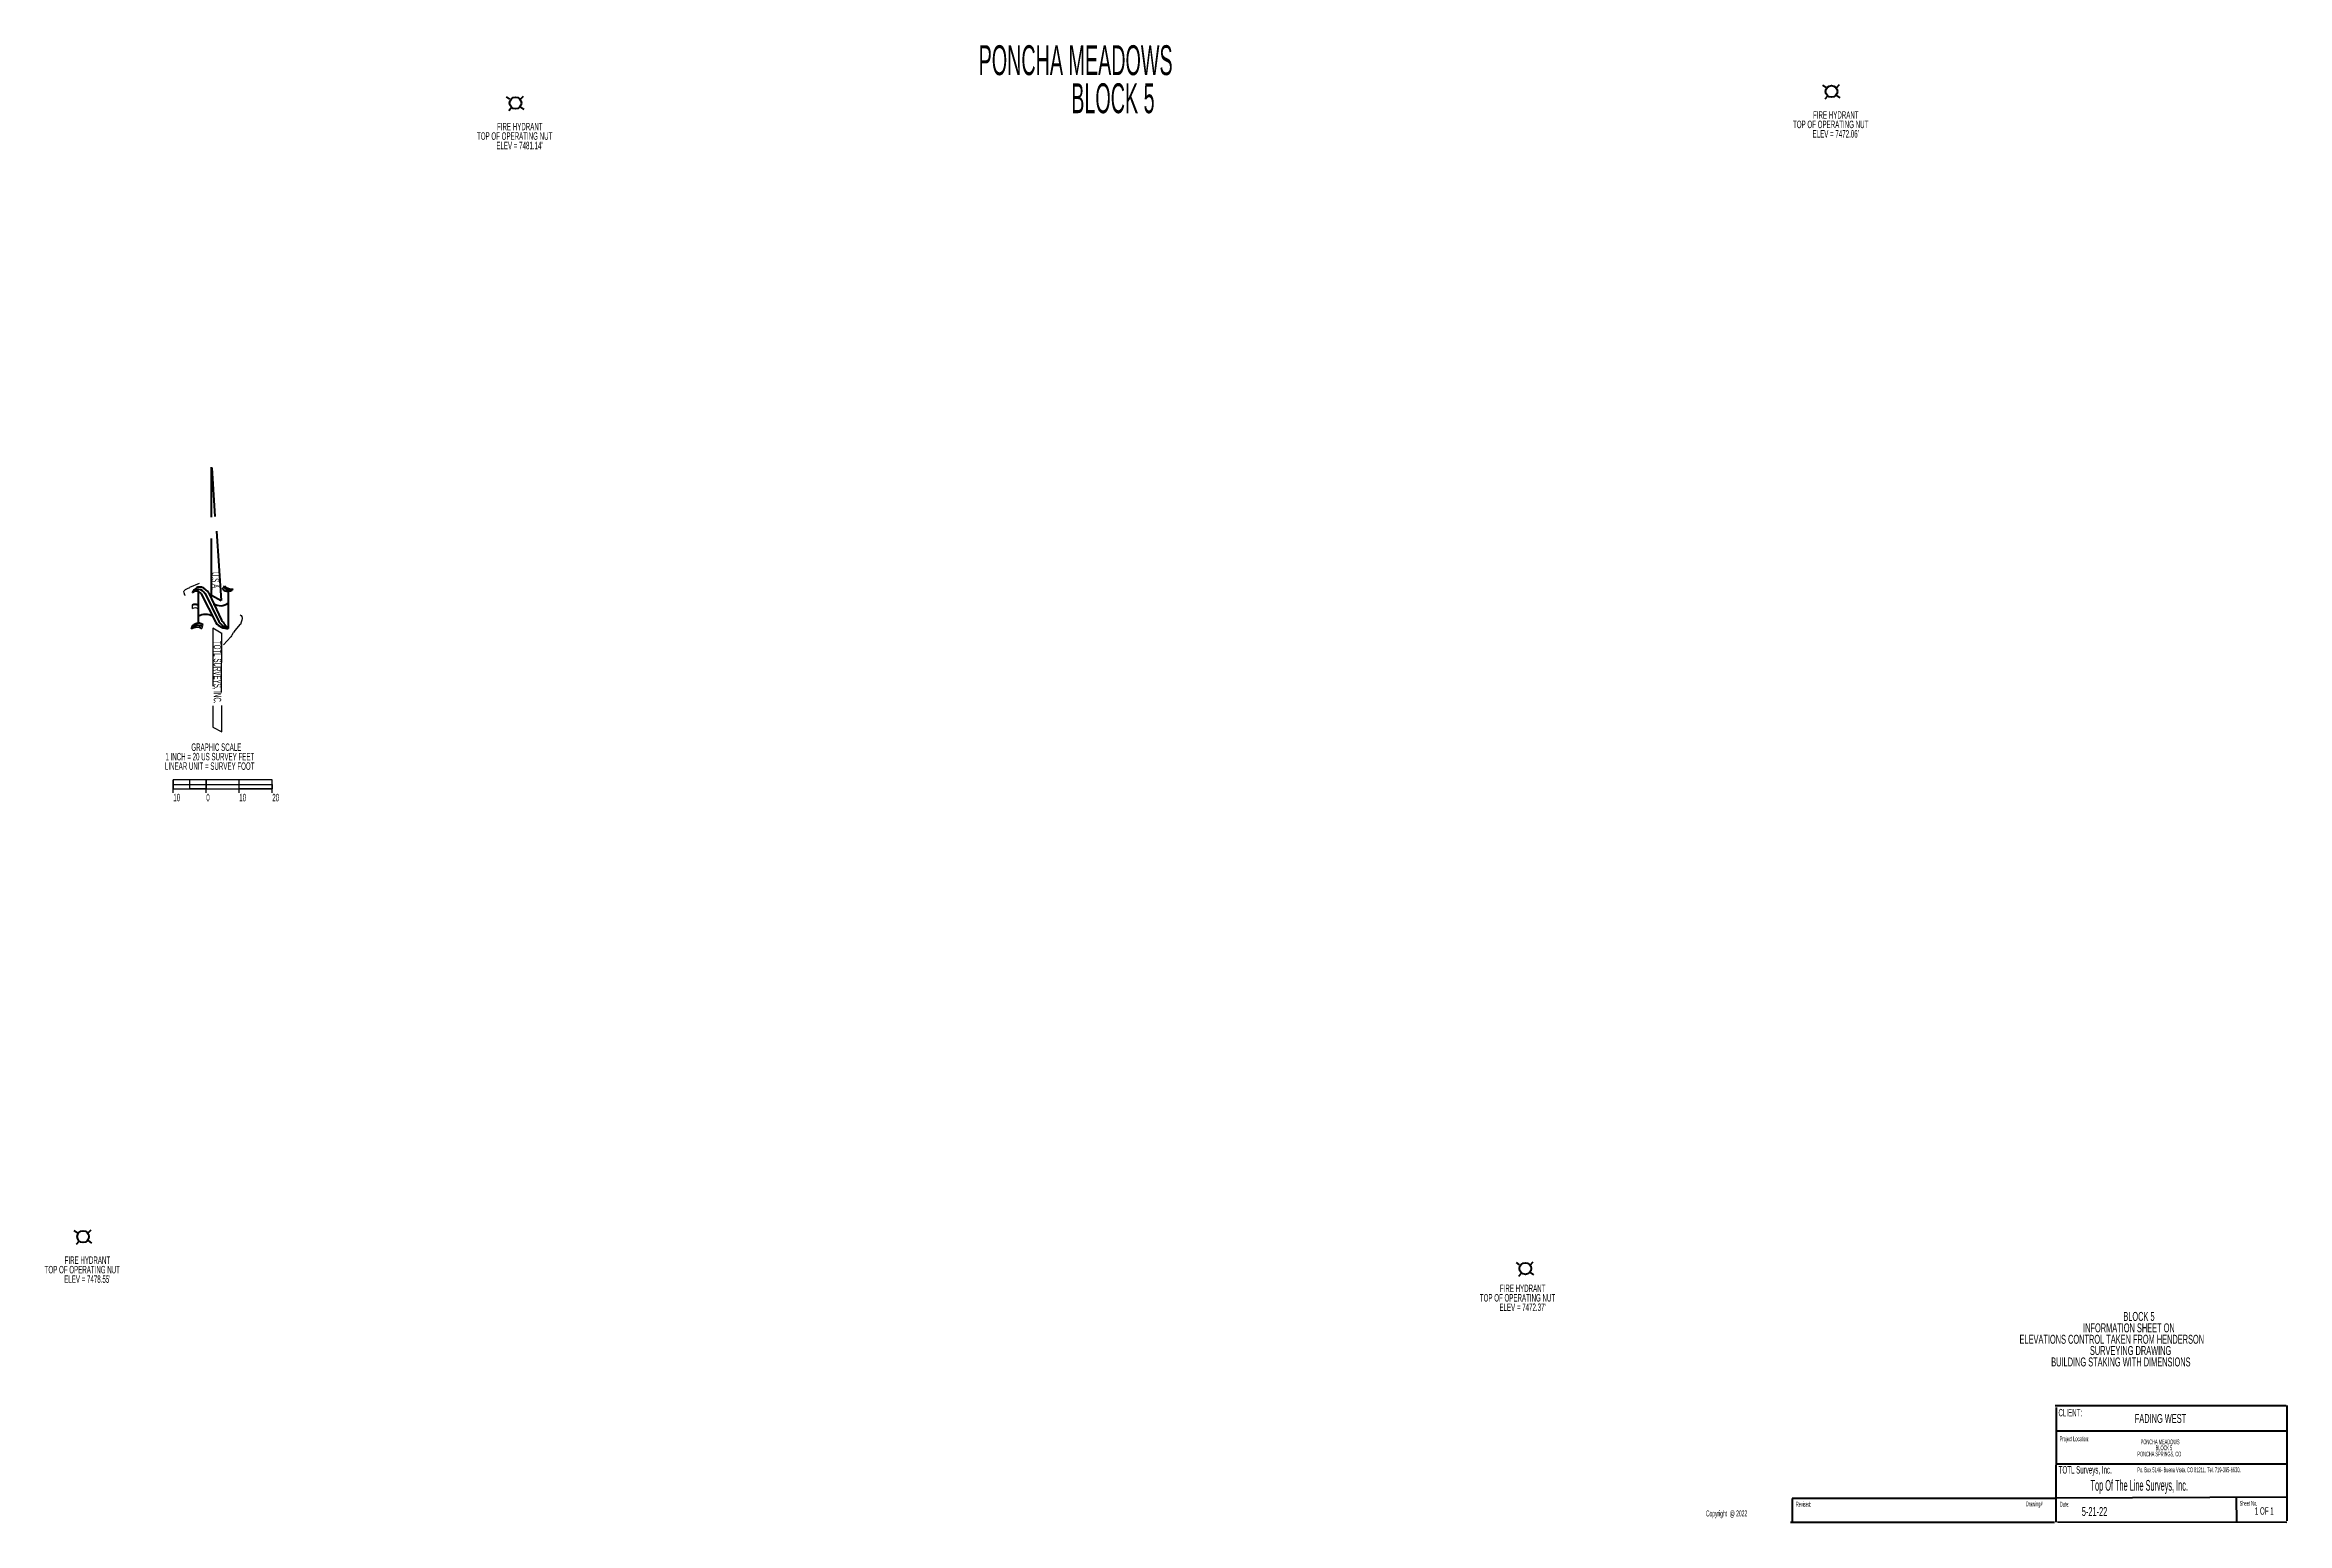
# Model space of a CAD drawing. Extents: x 2835785 to 2851632, y 1243954 to 1251877.
# Drawn here: x 2850612 to 2851632, y 1247107 to 1247779 of the extents above; entities that cross this region are included whole.
import ezdxf

# ---------------------------------------------------------------- set-up
doc = ezdxf.new("R2010")
doc.units = 0
doc.header["$MEASUREMENT"] = 0
for name, color, linetype, true_color in [('Dot_Layer', 7, 'Continuous', 0x000000), ('Layout', 5, 'Continuous', 0x0000ff), ('Text', 5, 'Continuous', 0x0000ff)]:
    doc.layers.add(name, color=color, linetype=linetype, true_color=true_color)

msp = doc.modelspace()

# ---------------------------------------------------------------- texts
at = {"layer": 'Layout'}
for s, height, width, p in [('PONCHA MEADOWS', 13.578, 0.493958, (2851036.7, 1247765.6)), ('BLOCK 5', 13.58, 0.493958, (2851078.8, 1247748.3)), ('FIRE HYDRANT', 3.395, 0.493735, (2850817.7, 1247740.5)), ('TOP OF OPERATING NUT', 3.395, 0.493735, (2851407, 1247741.5)), ('FIRE HYDRANT', 3.395, 0.493735, (2851416.1, 1247745.8)), ('TOP OF OPERATING NUT', 3.395, 0.493735, (2850808.6, 1247736.2)), ("ELEV = 7481.14'", 3.395, 0.493735, (2850817.4, 1247731.9)), ("ELEV = 7472.06'", 3.395, 0.493735, (2851415.9, 1247737.2)), ('1 INCH = 20 US SURVEY FEET', 3.395, 0.493735, (2850666.9, 1247454.1)), ('GRAPHIC SCALE', 3.395, 0.493735, (2850678.7, 1247458.4)), ('LINEAR UNIT = SURVEY FOOT', 3.395, 0.493735, (2850666.7, 1247449.8)), ('10', 3.39, 0.493735, (2850670.5, 1247435.5)), ('0', 3.39, 0.493735, (2850685.5, 1247435.5)), ('10', 3.39, 0.493735, (2850700.5, 1247435.5)), ('20', 3.39, 0.493735, (2850715.5, 1247435.5)), ('TOP OF OPERATING NUT', 3.395, 0.493735, (2850612, 1247220.9)), ('FIRE HYDRANT', 3.395, 0.493735, (2850621.1, 1247225.2)), ("ELEV = 7478.55'", 3.395, 0.493735, (2850620.9, 1247216.6)), ('FIRE HYDRANT', 3.395, 0.493735, (2851273.7, 1247212.4)), ('TOP OF OPERATING NUT', 3.395, 0.493735, (2851264.6, 1247208.1)), ("ELEV = 7472.37'", 3.395, 0.493735, (2851273.5, 1247203.8)), ('BLOCK 5', 4.07, 0.494032, (2851557.2, 1247199.3)), ('ELEVATIONS CONTROL TAKEN FROM HENDERSON ', 4.073, 0.494032, (2851510, 1247188.9)), ('INFORMATION SHEET ON', 4.073, 0.494032, (2851538.9, 1247194.1)), ('BUILDING STAKING WITH DIMENSIONS', 4.073, 0.494032, (2851524.4, 1247178.6)), ('SURVEYING DRAWING', 4.073, 0.494032, (2851542, 1247183.8)), ('CLIENT:', 3.39, 0.493735, (2851527.7, 1247155.9)), ('FADING WEST', 4.073, 0.494032, (2851562.4, 1247152.9)), ('Project Location:', 2.173, 0.494096, (2851528.3, 1247144.6)), ('PONCHA MEADOWS', 2.173, 0.494096, (2851565.1, 1247143.2)), ('BLOCK 5', 2.17, 0.494096, (2851571.9, 1247140.5)), ('TOTL Surveys, Inc.', 3.395, 0.493735, (2851527.8, 1247129.9)), ('PONCHA SPRINGS, CO', 2.173, 0.494096, (2851563.6, 1247137.7)), ('Po. Box 5146- Buena Vista, CO 81211, Tel. 719-395-6630.', 2.173, 0.494096, (2851563.6, 1247130.5)), ('Top Of The Line Surveys, Inc.', 4.888, 0.493785, (2851542.3, 1247122.1)), ('Copyright  @ 2022', 2.715, 0.494403, (2851367.4, 1247110.4)), ('Revised:', 2.17, 0.494096, (2851408.3, 1247114.9)), ('Drawing#', 2.17, 0.494096, (2851512.9, 1247115)), ('Date:', 2.17, 0.494096, (2851528.4, 1247114.9)), ('5-21-22', 4.07, 0.494032, (2851538.3, 1247110.6)), ('Sheet No.', 2.17, 0.494096, (2851610.1, 1247115.3)), ('1 OF 1', 3.39, 0.493735, (2851617, 1247111.2))]:
    msp.add_text(s, height=height, dxfattribs=dict(at, width=width)).set_placement(p)
at = {"layer": 'Text', "width": 0.493735}
for s, height, p in [('U.S.A.', 3.39, (2850688, 1247539.7)), ('TOTL SURVEYS, INC.', 3.395, (2850688.9, 1247508.4))]:
    msp.add_text(s, height=height, rotation=269.9784, dxfattribs=at).set_placement(p)

# ---------------------------------------------------------------- linework, layer by layer
at = {"layer": 'Dot_Layer', "color": 18, "linetype": 'ByBlock', "lineweight": 25, "ltscale": 30, "true_color": 0x000000}
msp.add_line((2850688.5, 1247514.3), (2850692.3, 1247512.1), dxfattribs=at)
at = {"layer": 'Layout', "color": 18, "linetype": 'ByBlock', "lineweight": 50, "ltscale": 30, "true_color": 0x000000}
for p, q in [((2850823.5, 1247754.6), (2850822, 1247755.7)), ((2850828.2, 1247754.5), (2850829.7, 1247756)), ((2851422, 1247759.9), (2851420.5, 1247761)), ((2851422.6, 1247756), (2851421.4, 1247754.7)), ((2851426.7, 1247759.8), (2851428.1, 1247761.3)), ((2851426.8, 1247756.4), (2851428.3, 1247755.3)), ((2850824.2, 1247750.6), (2850823, 1247749.3)), ((2850828.3, 1247751.1), (2850829.9, 1247750)), ((2850627, 1247239.3), (2850625.5, 1247240.4)), ((2850627.6, 1247235.4), (2850626.4, 1247234)), ((2850631.7, 1247239.2), (2850633.1, 1247240.7)), ((2850631.8, 1247235.8), (2850633.3, 1247234.7)), ((2851282.7, 1247224.8), (2851281.2, 1247225.9)), ((2851287.4, 1247224.7), (2851288.9, 1247226.2)), ((2851283.4, 1247220.9), (2851282.2, 1247219.5)), ((2851287.5, 1247221.3), (2851289, 1247220.2))]:
    msp.add_line(p, q, dxfattribs=at)
at = {"layer": 'Layout', "color": 5, "linetype": 'ByBlock', "lineweight": 50, "ltscale": 30, "true_color": 0x0000ff}
for p, q in [((2850687.9, 1247564.7), (2850687.9, 1247587.4)), ((2850688, 1247587.1), (2850689.4, 1247564.9)), ((2850687.9, 1247529), (2850687.9, 1247555)), ((2850690.1, 1247558.3), (2850692.3, 1247526.7)), ((2850681.8, 1247530.8), (2850681.8, 1247516.5)), ((2850683.2, 1247529.8), (2850689.8, 1247516.7)), ((2850685, 1247529.9), (2850691.2, 1247517.2)), ((2850686.7, 1247530.1), (2850692.4, 1247517.9)), ((2850692.3, 1247526.6), (2850687.9, 1247529)), ((2850695.5, 1247531), (2850695.5, 1247514))]:
    msp.add_line(p, q, dxfattribs=at)
at = {"layer": 'Layout', "color": 5, "linetype": 'ByBlock', "lineweight": 25, "ltscale": 30, "true_color": 0x0000ff}
for p, q in [((2850675.3, 1247530.8), (2850675.4, 1247531.2)), ((2850675.4, 1247530.3), (2850675.3, 1247530.8)), ((2850675.4, 1247531.2), (2850675.7, 1247531.5)), ((2850675.8, 1247529.2), (2850675.4, 1247530.3)), ((2850675.7, 1247531.5), (2850676.1, 1247531.8)), ((2850676.1, 1247529), (2850675.8, 1247529.2)), ((2850676.1, 1247531.8), (2850676.9, 1247532.2)), ((2850677, 1247532.3), (2850678, 1247532.7)), ((2850678, 1247532.8), (2850682.4, 1247534.6)), ((2850692.9, 1247531.9), (2850693.8, 1247533.4)), ((2850700.9, 1247520.3), (2850701.3, 1247520)), ((2850701.4, 1247520), (2850701.6, 1247519.5)), ((2850701.6, 1247519.5), (2850701.8, 1247518.7)), ((2850683.9, 1247515.9), (2850683.5, 1247514)), ((2850688.5, 1247514.2), (2850688.5, 1247487.9)), ((2850692.4, 1247512), (2850692.3, 1247484.9)), ((2850696.6, 1247510.2), (2850693.4, 1247506.6)), ((2850697, 1247510.7), (2850696.6, 1247510.2)), ((2850697.3, 1247511.3), (2850697, 1247510.7)), ((2850697.2, 1247511.1), (2850697.9, 1247512.2)), ((2850698, 1247512.3), (2850698.6, 1247513.2)), ((2850698.6, 1247513.2), (2850701.1, 1247516)), ((2850701.4, 1247516.9), (2850701, 1247515.8)), ((2850701.7, 1247517.9), (2850701.4, 1247516.9)), ((2850701.8, 1247518.6), (2850701.7, 1247517.9)), ((2850688.5, 1247478.9), (2850688.5, 1247469.2)), ((2850692.5, 1247467.1), (2850692.5, 1247479.1)), ((2850688.5, 1247469.2), (2850692.5, 1247467.1))]:
    msp.add_line(p, q, dxfattribs=at)
at = {"layer": 'Layout', "color": 5, "linetype": 'ByBlock', "ltscale": 30, "true_color": 0x0000ff}
for p, q in [((2850670.5, 1247439.3), (2850670.5, 1247445.2)), ((2850670.5, 1247441.2), (2850670.5, 1247445.2)), ((2850670.5, 1247443.2), (2850715.5, 1247443.2)), ((2850678, 1247441.2), (2850678, 1247445.2)), ((2850685.5, 1247439.3), (2850685.5, 1247445.2)), ((2850685.5, 1247441.2), (2850685.5, 1247445.2)), ((2850700.5, 1247439.3), (2850700.5, 1247445.2)), ((2850715.5, 1247439.3), (2850715.5, 1247445.2))]:
    msp.add_line(p, q, dxfattribs=at)
at = {"layer": 'Layout', "color": 5, "linetype": 'ByBlock', "lineweight": 80, "ltscale": 30, "true_color": 0x0000ff}
for p, q in [((2851631.2, 1247160.7), (2851526.2, 1247160.7)), ((2851526.6, 1247159.9), (2851526.5, 1247107.8)), ((2851631.7, 1247108.4), (2851631.7, 1247160.9)), ((2851631.3, 1247149.1), (2851526.3, 1247149.1)), ((2851631.3, 1247134.1), (2851526.3, 1247134.1)), ((2851482.3, 1247118.6), (2851406.6, 1247118.6)), ((2851406.6, 1247118.6), (2851406.6, 1247107.4)), ((2851526.6, 1247118.6), (2851481.6, 1247118.6)), ((2851631.6, 1247119.1), (2851526.3, 1247118.7)), ((2851608.8, 1247107.7), (2851608.7, 1247119)), ((2851405.9, 1247107.8), (2851480.9, 1247107.8)), ((2851480.9, 1247107.8), (2851525.9, 1247107.8)), ((2851527.2, 1247107.9), (2851631.6, 1247107.8))]:
    msp.add_line(p, q, dxfattribs=at)
at = {"layer": 'Layout', "color": 5, "linetype": 'ByBlock', "ltscale": 30, "true_color": 0x0000ff}
for points in [[(2850670.5, 1247441.2), (2850715.5, 1247441.2), (2850715.5, 1247445.2), (2850670.5, 1247445.2), (2850670.5, 1247441.2)], [(2850670.5, 1247443.2), (2850678, 1247443.2), (2850678, 1247445.2), (2850670.5, 1247445.2), (2850670.5, 1247443.2)], [(2850678, 1247443.2), (2850685.5, 1247443.2), (2850685.5, 1247441.2), (2850678, 1247441.2), (2850678, 1247443.2)], [(2850685.5, 1247443.2), (2850700.5, 1247443.2), (2850700.5, 1247445.2), (2850685.5, 1247445.2), (2850685.5, 1247443.2)], [(2850700.5, 1247443.2), (2850715.5, 1247443.2), (2850715.5, 1247441.2), (2850700.5, 1247441.2), (2850700.5, 1247443.2)]]:
    msp.add_lwpolyline(points, dxfattribs=at)
at = {"layer": 'Layout', "color": 18, "linetype": 'ByBlock', "lineweight": 50, "ltscale": 30, "true_color": 0x000000}
for centre in [(2850826.1, 1247752.9), (2851424.5, 1247758.2), (2850629.5, 1247237.6), (2851285.3, 1247223.1)]:
    msp.add_circle(centre, 2.66, dxfattribs=at)
at = {"layer": 'Layout', "color": 5, "linetype": 'ByBlock', "lineweight": 50, "ltscale": 30, "true_color": 0x0000ff}
for centre, radius, start, end in [((2850684.5, 1247527.5), 6.08, 122.9934, 153.5057), ((2850681.9, 1247528.5), 3.31, 23.7858, 149.2587), ((2850681, 1247528.4), 2.62, 30.8007, 136.0702), ((2850682.6, 1247528.8), 4.11, 79.4895, 110.4107), ((2850681.1, 1247526.6), 6.57, 31.7455, 69.9288), ((2850695.3, 1247534.5), 3.54, 228.1797, 312.632), ((2850696.1, 1247535.4), 3.81, 224.9575, 295.0171), ((2850697.3, 1247536.6), 4.75, 222.4226, 274.4377), ((2850685.1, 1247512.9), 7.5, 63.7832, 115.6677), ((2850692, 1247530.3), 5.89, 237.7244, 306.5077), ((2850682, 1247512.9), 3.54, 56.3207, 163.4018), ((2850681.7, 1247511.7), 3.81, 58.11, 144.1977), ((2850681.1, 1247509.8), 4.79, 59.4021, 121.0317), ((2850695.2, 1247520.8), 6.76, 217.2673, 272.7345), ((2850698.5, 1247522.6), 9.11, 216.5471, 250.3648), ((2850707.7, 1247527.1), 17.8, 211.1163, 226.9444)]:
    msp.add_arc(centre, radius, start, end, dxfattribs=at)
at = {"layer": 'Layout', "color": 5, "linetype": 'ByBlock', "lineweight": 25, "ltscale": 30, "true_color": 0x0000ff}
for centre, radius, start, end in [((2850684.6, 1247523.9), 5.57, 170.5733, 188.4775), ((2850680.4, 1247521.2), 3.57, 67.5387, 114.2002), ((2850680.4, 1247522.1), 3.07, 63.4349, 116.5651), ((2850680.5, 1247520.3), 3.07, 63.4349, 116.5651)]:
    msp.add_arc(centre, radius, start, end, dxfattribs=at)

msp.set_redraw_order([(e.dxf.handle, doc.entitydb.next_handle()) for e in msp.query("TEXT MTEXT ATTDEF DIMENSION ARC_DIMENSION")])  # texts and dimensions are drawn at this point

doc.saveas('drawing.dxf')
